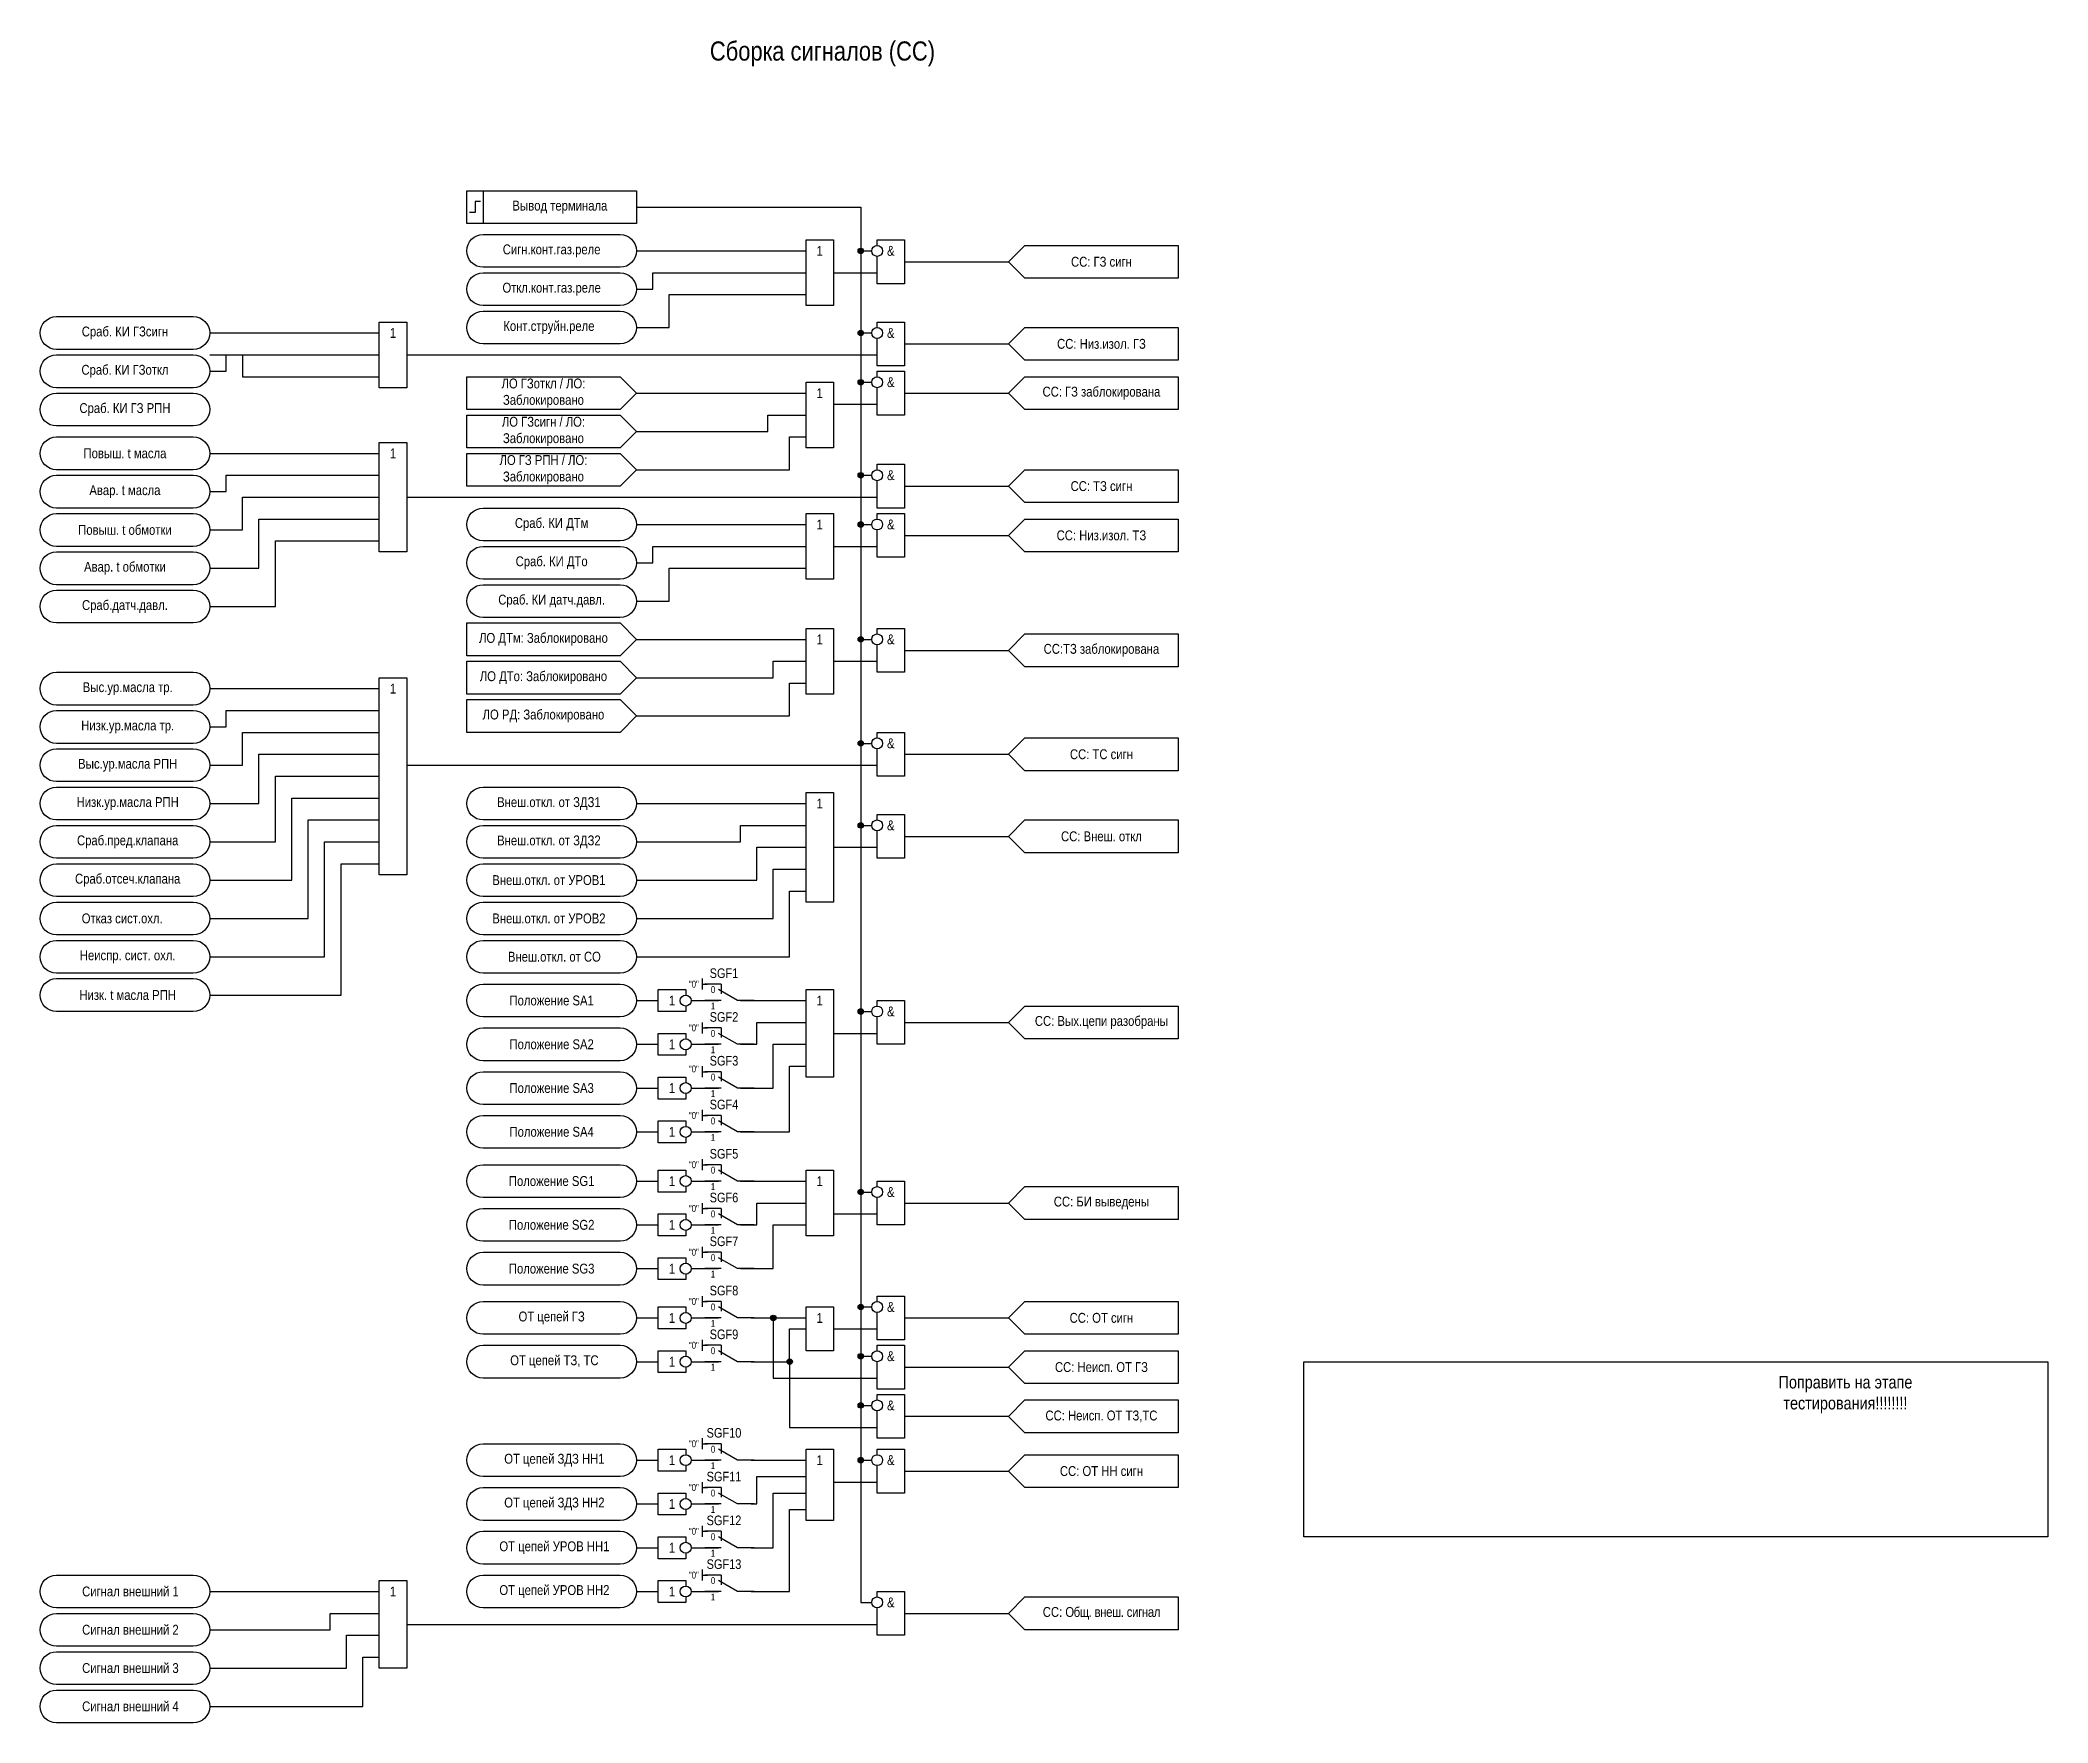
# Model space of a CAD drawing. Header units: millimetres. Extents: x -73 to 538, y 23 to 406.
# Drawn here: x -73 to 294, y 71 to 378.5 of the extents above; entities that cross this region are included whole.
import ezdxf
from ezdxf.enums import TextEntityAlignment as Align

# ---------------------------------------------------------------- set-up
doc = ezdxf.new("R2010")
doc.units = ezdxf.units.MM
doc.layers.add('TEXT', color=7, linetype='Continuous', lineweight=25)
doc.layers.add('Основная', color=7, linetype='Continuous')
doc.styles.add('2.5_Gost_RD', font='ARIALN.TTF', dxfattribs={"height": 2.5})
doc.styles.add('3.5_Gost_RD', font='ARIALN.TTF', dxfattribs={"height": 3.5})
doc.styles.add('Вывод', font='ARIALN.TTF', dxfattribs={"height": 2.5})
doc.styles.add('Компонент', font='ARIALN.TTF', dxfattribs={"height": 3.5})

msp = doc.modelspace()

# ---------------------------------------------------------------- texts
at = {"color": 30, "ltscale": 100, "insert": (70, 376), "char_height": 3.5, "width": 140, "attachment_point": 5, "style": '3.5_Gost_RD'}
msp.add_mtext('Сборка сигналов (СС)', dxfattribs=at)
at = {"ltscale": 100, "char_height": 1.8, "width": 5, "attachment_point": 5, "style": '2.5_Gost_RD'}
for s, insert in [('1', (69.5, 340)), ('&', (82.5, 340)), ('1', (-8.5, 325)), ('&', (82.5, 325)), ('&', (82.5, 316)), ('1', (69.5, 314)), ('1', (-8.5, 303)), ('&', (82.5, 299)), ('1', (69.5, 290)), ('&', (82.5, 290)), ('1', (69.5, 269)), ('&', (82.5, 269)), ('1', (-8.5, 260)), ('&', (82.5, 250)), ('1', (69.5, 239)), ('&', (82.5, 235)), ('1', (42.5, 203)), ('1', (69.5, 203)), ('&', (82.5, 201)), ('1', (42.5, 195)), ('1', (42.5, 187)), ('1', (42.5, 179)), ('1', (42.5, 170)), ('1', (69.5, 170)), ('&', (82.5, 168)), ('1', (42.5, 162)), ('1', (42.5, 154)), ('&', (82.5, 147)), ('1', (42.5, 145)), ('1', (69.5, 145)), ('1', (42.5, 137)), ('&', (82.5, 138)), ('&', (82.5, 129)), ('1', (42.5, 119)), ('1', (69.5, 119)), ('&', (82.5, 119)), ('1', (42.5, 111)), ('1', (42.5, 103)), ('1', (-8.5, 95)), ('1', (42.5, 95)), ('&', (82.5, 93))]:
    msp.add_mtext(s, dxfattribs=dict(at, insert=insert))
at = {"color": 2, "ltscale": 100, "insert": (257, 131), "char_height": 2.3, "width": 28, "attachment_point": 5, "style": '2.5_Gost_RD'}
msp.add_mtext('Поправить на этапе тестирования!!!!!!!!', dxfattribs=at)
at = {"layer": 'TEXT', "ltscale": 100, "char_height": 1.8, "width": 28, "attachment_point": 5, "style": '2.5_Gost_RD'}
for s, insert in [('Вывод терминала', (22, 348)), ('\\A1;Сигн.конт.газ.реле', (20.5, 340)), ('СС: ГЗ сигн', (121, 338)), ('\\A1;Откл.конт.газ.реле', (20.5, 333)), ('\\A1;Конт.струйн.реле', (20, 326)), ('\\A1;Сраб. КИ ГЗсигн', (-57.5, 325)), ('СС: Низ.изол. ГЗ', (121, 323)), ('\\A1;Сраб. КИ ГЗоткл', (-57.5, 318)), ('ЛО ГЗоткл / ЛО:\\PЗаблокировано', (19, 314)), ('\\A1;Сраб. КИ ГЗ РПН', (-57.5, 311)), ('СС: ГЗ заблокирована', (121, 314)), ('ЛО ГЗсигн / ЛО:\\PЗаблокировано', (19, 307)), ('\\A1;Повыш. t масла ', (-57.5, 303)), ('ЛО ГЗ РПН / ЛО: Заблокировано', (19, 300)), ('СС: ТЗ сигн', (121, 297)), ('\\A1;Авар. t масла ', (-57.5, 296)), ('\\A1;Повыш. t обмотки', (-57.5, 289)), ('\\A1;Сраб. КИ ДТм', (20.5, 290)), ('СС: Низ.изол. ТЗ', (121, 288)), ('\\A1;Авар. t обмотки', (-57.5, 282)), ('\\A1;Сраб. КИ ДТо', (20.5, 283)), ('\\A1;Сраб.датч.давл.', (-57.5, 275)), ('\\A1;Сраб. КИ датч.давл.', (20.5, 276)), ('ЛО ДТм: Заблокировано', (19, 269)), ('СС:ТЗ заблокирована', (121, 267)), ('\\A1;Выс.ур.масла тр.', (-57, 260)), ('ЛО ДТо: Заблокировано', (19, 262)), ('\\A1;Низк.ур.масла тр.', (-57, 253)), ('ЛО РД: Заблокировано', (19, 255)), ('\\A1;Выс.ур.масла РПН', (-57, 246)), ('СС: ТС сигн', (121, 248)), ('\\A1;Низк.ур.масла РПН', (-57, 239)), ('Внеш.откл. от ЗДЗ1', (20, 239)), ('\\A1;Сраб.пред.клапана', (-57, 232)), ('Внеш.откл. от ЗДЗ2', (20, 232)), ('СС: Внеш. откл', (121, 233)), ('\\A1;Сраб.отсеч.клапана', (-57, 225)), ('Внеш.откл. от УРОВ1 ', (20, 225)), ('\\A1;Отказ сист.охл.', (-58, 218)), ('Внеш.откл. от УРОВ2', (20, 218)), ('\\A1;Неиспр. сист. охл.', (-57, 211)), ('Внеш.откл. от СО', (21, 211)), ('\\A1;Низк. t масла РПН', (-57, 204)), ('Положение SA1', (20.5, 203)), ('СС: Вых.цепи разобраны', (121, 199)), ('Положение SA2', (20.5, 195)), ('Положение SA3', (20.5, 187)), ('Положение SA4', (20.5, 179)), ('Положение SG1', (20.5, 170)), ('СС: БИ выведены', (121, 166)), ('\\pt18;Положение SG2', (20.5, 162)), ('Положение SG3', (20.5, 154)), ('ОТ цепей ГЗ', (20.5, 145)), ('СС: ОТ сигн', (121, 145)), ('ОТ цепей ТЗ, ТС', (21, 137)), ('СС: Неисп. ОТ ГЗ', (121, 136)), ('СС: Неисп. ОТ ТЗ,ТС', (121, 127)), ('ОТ цепей ЗДЗ НН1', (21, 119)), ('СС: ОТ НН сигн', (121, 117)), ('ОТ цепей ЗДЗ НН2', (21, 111)), ('ОТ цепей УРОВ НН1', (21, 103)), ('Сигнал внешний 1', (-56.5, 95)), ('ОТ цепей УРОВ НН2', (21, 95)), ('СС: {\\T0.95;Общ. внеш. сигнал}', (121, 91)), ('Сигнал внешний 2', (-56.5, 88)), ('Сигнал внешний 3', (-56.5, 81)), ('Сигнал внешний 4', (-56.5, 74))]:
    msp.add_mtext(s, dxfattribs=dict(at, insert=insert))

# ---------------------------------------------------------------- blocks, each defined once
blk = doc.blocks.new('*U78')
at = {"layer": 'Основная', "color": 0}
blk.add_line((0, 0), (7, 4), dxfattribs=at)
at = {"layer": 'Основная', "ltscale": 0.35}
blk.add_line((6, 6), (6, 2.5), dxfattribs=at)
blk = doc.blocks.new('*U88')
at = {"layer": 'Основная', "color": 0}
for p, q in [((-3, 6), (-9, 6)), ((-3, 0), (-9, 0)), ((9, 0), (3, 0))]:
    blk.add_line(p, q, dxfattribs=at)
at = {"layer": 'Основная', "ltscale": 0.25, "xscale": -1}
blk.add_blockref('*U78', (3, 0), dxfattribs=at)
at = {"layer": 'Основная'}
for tag, height, style, p in [('ОУ', 3.5, 'Компонент', (-2, 10)), ('В1', 2.5, 'Вывод', (-13, 6)), ('В2', 2.5, 'Вывод', (-6, 4)), ('В3', 2.5, 'Вывод', (-6, -2))]:
    blk.add_attdef(tag, text='', height=height, dxfattribs=dict(at, style=style)).set_placement(p, align=Align.MIDDLE_CENTER)
blk = doc.blocks.new('*U89')
at = {"layer": 'Основная', "color": 0}
for p, q in [((-3, 6), (-9, 6)), ((-3, 0), (-9, 0)), ((9, 0), (3, 0))]:
    blk.add_line(p, q, dxfattribs=at)
at = {"layer": 'Основная', "ltscale": 0.25, "xscale": -1}
blk.add_blockref('*U78', (3, 0), dxfattribs=at)
at = {"layer": 'Основная'}
for tag, height, style, p in [('В1', 2.5, 'Вывод', (-13, 7)), ('ОУ', 3.5, 'Компонент', (-2, 10)), ('В2', 2.5, 'Вывод', (-6, 4)), ('В3', 2.5, 'Вывод', (-6, -2))]:
    blk.add_attdef(tag, text='', height=height, dxfattribs=dict(at, style=style)).set_placement(p, align=Align.MIDDLE_CENTER)
blk = doc.blocks.new('Точка')
at = {"ltscale": 100}
h = blk.add_hatch(color=256, dxfattribs=at)
h.dxf.hatch_style = 1
edge = h.paths.add_edge_path()
edge.add_arc((0, 0), 0.5, 0, 360)
blk.add_circle((0, 0), 0.5, dxfattribs=at)

# ---------------------------------------------------------------- linework, layer by layer
at = {"ltscale": 100}
for p, q in [((77, 346), (77, 168)), ((77, 340), (79, 340)), ((77, 325), (79, 325)), ((77, 316), (79, 316)), ((77, 299), (79, 299)), ((77, 290), (79, 290)), ((77, 269), (79, 269)), ((77, 250), (79, 250)), ((77, 235), (79, 235)), ((48, 207), (48, 205)), ((48, 206), (49, 206)), ((48, 199), (48, 197)), ((77, 201), (79, 201)), ((48, 198), (49, 198)), ((48, 191), (48, 189)), ((48, 190), (49, 190)), ((48, 183), (48, 181)), ((48, 182), (49, 182)), ((48, 174), (48, 172)), ((48, 173), (49, 173)), ((48, 166), (48, 164)), ((77, 168), (79, 168)), ((48, 165), (49, 165)), ((48, 158), (48, 156)), ((48, 157), (49, 157)), ((48, 149), (48, 147)), ((48, 148), (49, 148)), ((77, 147), (79, 147)), ((48, 141), (48, 139)), ((48, 140), (49, 140)), ((36, 137), (40, 137)), ((77, 138), (79, 138)), ((85, 136), (104, 136)), ((77, 129), (79, 129)), ((48, 123), (48, 121)), ((48, 122), (49, 122)), ((36, 119), (40, 119)), ((77, 119), (79, 119)), ((48, 115), (48, 113)), ((48, 114), (49, 114)), ((36, 111), (40, 111)), ((48, 107), (48, 105)), ((36, 103), (40, 103)), ((48, 106), (49, 106)), ((48, 99), (48, 97)), ((48, 98), (49, 98)), ((36, 95), (40, 95))]:
    msp.add_line(p, q, dxfattribs=at)
for points in [[(5, 351), (8, 351), (8, 345), (5, 345)], [(5, 351), (36, 351), (36, 345), (5, 345)], [(67, 342), (72, 342), (72, 330), (67, 330)], [(-11, 327), (-6, 327), (-6, 315), (-11, 315)], [(67, 316), (72, 316), (72, 304), (67, 304)], [(-11, 305), (-6, 305), (-6, 285), (-11, 285)], [(67, 292), (72, 292), (72, 280), (67, 280)], [(67, 271), (72, 271), (72, 259), (67, 259)], [(-11, 262), (-6, 262), (-6, 226), (-11, 226)], [(67, 241), (72, 241), (72, 221), (67, 221)], [(67, 205), (72, 205), (72, 189), (67, 189)], [(67, 172), (72, 172), (72, 160), (67, 160)], [(67, 147), (72, 147), (72, 139), (67, 139)], [(67, 121), (72, 121), (72, 108), (67, 108)], [(-11, 97), (-6, 97), (-6, 81), (-11, 81)]]:
    msp.add_lwpolyline(points, close=True, dxfattribs=at)
at = {"lineweight": 30, "ltscale": 100}
msp.add_lwpolyline([(7.5, 349), (6.5, 349), (6.5, 347), (5.5, 347)], dxfattribs=at)
at = {"ltscale": 100}
for points in [[(36, 348), (77, 348), (77, 340), (79, 340)], [(36, 348), (77, 348), (77, 340), (79, 340)], [(80, 341), (80, 342), (85, 342), (85, 334), (80, 334), (80, 339)], [(36, 340), (67, 340)], [(85, 338), (104, 338)], [(36, 333), (39, 333), (39, 336), (67, 336)], [(72, 336), (80, 336)], [(36, 326), (42, 326), (42, 332), (67, 332)], [(80, 326), (80, 327), (85, 327), (85, 319), (80, 319), (80, 324)], [(-42, 325), (-11, 325)], [(85, 323), (104, 323)], [(-42, 318), (-39, 318), (-39, 321), (-11, 321)], [(-42, 321), (-36, 321), (-36, 317), (-11, 317)], [(-6, 321), (80, 321)], [(80, 317), (80, 318), (85, 318), (85, 310), (80, 310), (80, 315)], [(36, 314), (67, 314)], [(72, 312), (80, 312)], [(85, 314), (104, 314)], [(36, 307), (60, 307), (60, 310), (67, 310)], [(36, 300), (64, 300), (64, 306), (67, 306)], [(-42, 303), (-11, 303)], [(80, 300), (80, 301), (85, 301), (85, 293), (80, 293), (80, 298)], [(-42, 296), (-39, 296), (-39, 299), (-11, 299)], [(-42, 289), (-36, 289), (-36, 295), (-11, 295)], [(-6, 295), (80, 295)], [(85, 297), (104, 297)], [(-42, 282), (-33, 282), (-33, 291), (-11, 291)], [(36, 290), (67, 290)], [(80, 291), (80, 292), (85, 292), (85, 284), (80, 284), (80, 289)], [(-42, 275), (-30, 275), (-30, 287), (-11, 287)], [(85, 288), (104, 288)], [(36, 283), (39, 283), (39, 286), (67, 286)], [(72, 286), (80, 286)], [(36, 276), (42, 276), (42, 282), (67, 282)], [(36, 269), (67, 269)], [(80, 270), (80, 271), (85, 271), (85, 263), (80, 263), (80, 268)], [(36, 262), (61, 262), (61, 265), (67, 265)], [(72, 265), (80, 265)], [(85, 267), (104, 267)], [(36, 255), (64, 255), (64, 261), (67, 261)], [(-42, 260), (-11, 260)], [(-42, 253), (-39, 253), (-39, 256), (-11, 256)], [(-42, 246), (-36, 246), (-36, 252), (-11, 252)], [(80, 251), (80, 252), (85, 252), (85, 244), (80, 244), (80, 249)], [(-42, 239), (-33, 239), (-33, 248), (-11, 248)], [(-6, 246), (80, 246)], [(85, 248), (104, 248)], [(-42, 232), (-30, 232), (-30, 244), (-11, 244)], [(-42, 225), (-27, 225), (-27, 240), (-11, 240)], [(36, 239), (67, 239)], [(-42, 218), (-24, 218), (-24, 236), (-11, 236)], [(36, 232), (55, 232), (55, 235), (67, 235)], [(80, 236), (80, 237), (85, 237), (85, 229), (80, 229), (80, 234)], [(-42, 211), (-21, 211), (-21, 232), (-11, 232)], [(85, 233), (104, 233)], [(-42, 204), (-18, 204), (-18, 228), (-11, 228)], [(36, 225), (58, 225), (58, 231), (67, 231)], [(72, 231), (80, 231)], [(36, 218), (61, 218), (61, 227), (67, 227)], [(36, 211), (64, 211), (64, 223), (67, 223)], [(36, 203), (40, 203)], [(45, 202), (45, 201), (40, 201), (40, 205), (45, 205), (45, 204)], [(46, 203), (51, 203)], [(55, 203), (67, 203)], [(80, 202), (80, 203), (85, 203), (85, 195), (80, 195), (80, 200)], [(55, 195), (58, 195), (58, 199), (67, 199)], [(85, 199), (104, 199)], [(36, 195), (40, 195)], [(45, 194), (45, 193), (40, 193), (40, 197), (45, 197), (45, 196)], [(46, 195), (51, 195)], [(55, 187), (61, 187), (61, 195), (67, 195)], [(72, 197), (80, 197)], [(55, 179), (64, 179), (64, 191), (67, 191)], [(45, 186), (45, 185), (40, 185), (40, 189), (45, 189), (45, 188)], [(36, 187), (40, 187)], [(46, 187), (51, 187)], [(45, 178), (45, 177), (40, 177), (40, 181), (45, 181), (45, 180)], [(36, 179), (40, 179)], [(46, 179), (51, 179)], [(36, 170), (40, 170)], [(45, 169), (45, 168), (40, 168), (40, 172), (45, 172), (45, 171)], [(46, 170), (51, 170)], [(55, 170), (67, 170)], [(80, 169), (80, 170), (85, 170), (85, 162), (80, 162), (80, 167)], [(55, 162), (58, 162), (58, 166), (67, 166)], [(77, 168), (77, 93), (79, 93)], [(85, 166), (104, 166)], [(36, 162), (40, 162)], [(45, 161), (45, 160), (40, 160), (40, 164), (45, 164), (45, 163)], [(46, 162), (51, 162)], [(55, 154), (61, 154), (61, 162), (67, 162)], [(72, 164), (80, 164)], [(45, 153), (45, 152), (40, 152), (40, 156), (45, 156), (45, 155)], [(36, 154), (40, 154)], [(46, 154), (51, 154)], [(45, 144), (45, 143), (40, 143), (40, 147), (45, 147), (45, 146)], [(80, 148), (80, 149), (85, 149), (85, 141), (80, 141), (80, 146)], [(36, 145), (40, 145)], [(46, 145), (51, 145)], [(57, 145), (67, 145)], [(61, 145), (61, 134), (79, 134), (80, 134)], [(85, 145), (104, 145)], [(57, 137), (64, 137), (64, 143), (67, 143)], [(72, 143), (80, 143)], [(80, 139), (80, 140), (85, 140), (85, 132), (80, 132), (80, 137)], [(45, 136), (45, 135), (40, 135), (40, 139), (45, 139), (45, 138)], [(46, 137), (51, 137)], [(64, 137), (64, 125), (80, 125)], [(80, 130), (80, 131), (85, 131), (85, 123), (80, 123), (80, 128)], [(104, 127), (85, 127)], [(45, 118), (45, 117), (40, 117), (40, 121), (45, 121), (45, 120)], [(46, 119), (51, 119)], [(57, 119), (67, 119)], [(80, 120), (80, 121), (85, 121), (85, 113), (80, 113), (80, 118)], [(57, 111), (58, 111), (58, 116), (67, 116)], [(72, 115), (80, 115)], [(85, 117), (104, 117)], [(45, 110), (45, 109), (40, 109), (40, 113), (45, 113), (45, 112)], [(46, 111), (51, 111)], [(57, 103), (61, 103), (61, 113), (67, 113)], [(57, 95), (64, 95), (64, 110), (67, 110)], [(45, 102), (45, 101), (40, 101), (40, 105), (45, 105), (45, 104)], [(46, 103), (51, 103)], [(45, 94), (45, 93), (40, 93), (40, 97), (45, 97), (45, 96)], [(-42, 95), (-11, 95)], [(46, 95), (51, 95)], [(80, 94), (80, 95), (85, 95), (85, 87), (80, 87), (80, 92)], [(-42, 88), (-20, 88), (-20, 91), (-11, 91)], [(-6, 89), (80, 89)], [(85, 91), (104, 91)], [(-42, 81), (-17, 81), (-17, 87), (-11, 87)], [(-42, 74), (-14, 74), (-14, 83), (-11, 83)]]:
    msp.add_lwpolyline(points, dxfattribs=at)
at = {"color": 2, "ltscale": 100}
msp.add_lwpolyline([(158, 137), (294, 137), (294, 105), (158, 105)], close=True, dxfattribs=at)
at = {"ltscale": 100}
for centre in [(80, 340), (80, 325), (80, 316), (80, 299), (80, 290), (80, 269), (80, 250), (80, 235), (45, 203), (80, 201), (45, 195), (45, 187), (45, 179), (45, 170), (80, 168), (45, 162), (45, 154), (80, 147), (45, 145), (45, 137), (80, 138), (80, 129), (45, 119), (80, 119), (45, 111), (45, 103), (45, 95), (80, 93)]:
    msp.add_circle(centre, 1, dxfattribs=at)
at = {"layer": 'TEXT', "ltscale": 100}
for points in [[(8, 337, -1), (8, 343), (33, 343, -1), (33, 337)], [(8, 330, -1), (8, 336), (33, 336, -1), (33, 330)], [(-70, 322, -1), (-70, 328), (-45, 328, -1), (-45, 322)], [(8, 323, -1), (8, 329), (33, 329, -1), (33, 323)], [(-70, 315, -1), (-70, 321), (-45, 321, -1), (-45, 315)], [(-70, 308, -1), (-70, 314), (-45, 314, -1), (-45, 308)], [(-70, 300, -1), (-70, 306), (-45, 306, -1), (-45, 300)], [(-70, 293, -1), (-70, 299), (-45, 299, -1), (-45, 293)], [(-70, 286, -1), (-70, 292), (-45, 292, -1), (-45, 286)], [(8, 287, -1), (8, 293), (33, 293, -1), (33, 287)], [(-70, 279, -1), (-70, 285), (-45, 285, -1), (-45, 279)], [(8, 280, -1), (8, 286), (33, 286, -1), (33, 280)], [(8, 273, -1), (8, 279), (33, 279, -1), (33, 273)], [(-70, 272, -1), (-70, 278), (-45, 278, -1), (-45, 272)], [(-70, 257, -1), (-70, 263), (-45, 263, -1), (-45, 257)], [(-70, 250, -1), (-70, 256), (-45, 256, -1), (-45, 250)], [(-70, 243, -1), (-70, 249), (-45, 249, -1), (-45, 243)], [(-70, 236, -1), (-70, 242), (-45, 242, -1), (-45, 236)], [(8, 236, -1), (8, 242), (33, 242, -1), (33, 236)], [(-70, 229, -1), (-70, 235), (-45, 235, -1), (-45, 229)], [(8, 229, -1), (8, 235), (33, 235, -1), (33, 229)], [(-70, 222, -1), (-70, 228), (-45, 228, -1), (-45, 222)], [(8, 222, -1), (8, 228), (33, 228, -1), (33, 222)], [(-70, 215, -1), (-70, 221), (-45, 221, -1), (-45, 215)], [(8, 215, -1), (8, 221), (33, 221, -1), (33, 215)], [(-70, 208, -1), (-70, 214), (-45, 214, -1), (-45, 208)], [(8, 208, -1), (8, 214), (33, 214, -1), (33, 208)], [(-70, 201, -1), (-70, 207), (-45, 207, -1), (-45, 201)], [(8, 200, -1), (8, 206), (33, 206, -1), (33, 200)], [(8, 192, -1), (8, 198), (33, 198, -1), (33, 192)], [(8, 184, -1), (8, 190), (33, 190, -1), (33, 184)], [(8, 176, -1), (8, 182), (33, 182, -1), (33, 176)], [(8, 167, -1), (8, 173), (33, 173, -1), (33, 167)], [(8, 159, -1), (8, 165), (33, 165, -1), (33, 159)], [(8, 151, -1), (8, 157), (33, 157, -1), (33, 151)], [(8, 142, -1), (8, 148), (33, 148, -1), (33, 142)], [(8, 134, -1), (8, 140), (33, 140, -1), (33, 134)], [(8, 116, -1), (8, 122), (33, 122, -1), (33, 116)], [(8, 108, -1), (8, 114), (33, 114, -1), (33, 108)], [(8, 100, -1), (8, 106), (33, 106, -1), (33, 100)], [(-70, 92, -1), (-70, 98), (-45, 98, -1), (-45, 92)], [(8, 92, -1), (8, 98), (33, 98, -1), (33, 92)], [(-70, 85, -1), (-70, 91), (-45, 91, -1), (-45, 85)], [(-70, 78, -1), (-70, 84), (-45, 84, -1), (-45, 78)], [(-70, 71, -1), (-70, 77), (-45, 77, -1), (-45, 71)]]:
    msp.add_lwpolyline(points, format="xyb", close=True, dxfattribs=at)
for points in [[(104, 338), (107, 341), (135, 341), (135, 335), (107, 335), (104, 338)], [(104, 323), (107, 326), (135, 326), (135, 320), (107, 320), (104, 323)], [(5, 317), (33, 317), (36, 314), (33, 311), (5, 311), (5, 317)], [(104, 314), (107, 317), (135, 317), (135, 311), (107, 311), (104, 314)], [(5, 310), (33, 310), (36, 307), (33, 304), (5, 304), (5, 310)], [(5, 303), (33, 303), (36, 300), (33, 297), (5, 297), (5, 303)], [(104, 297), (107, 300), (135, 300), (135, 294), (107, 294), (104, 297)], [(104, 288), (107, 291), (135, 291), (135, 285), (107, 285), (104, 288)], [(5, 272), (33, 272), (36, 269), (33, 266), (5, 266), (5, 272)], [(104, 267), (107, 270), (135, 270), (135, 264), (107, 264), (104, 267)], [(5, 265), (33, 265), (36, 262), (33, 259), (5, 259), (5, 265)], [(5, 258), (33, 258), (36, 255), (33, 252), (5, 252), (5, 258)], [(104, 248), (107, 251), (135, 251), (135, 245), (107, 245), (104, 248)], [(104, 233), (107, 236), (135, 236), (135, 230), (107, 230), (104, 233)], [(104, 199), (107, 202), (135, 202), (135, 196), (107, 196), (104, 199)], [(104, 166), (107, 169), (135, 169), (135, 163), (107, 163), (104, 166)], [(104, 145), (107, 148), (135, 148), (135, 142), (107, 142), (104, 145)], [(104, 136), (107, 139), (135, 139), (135, 133), (107, 133), (104, 136)], [(104, 127), (107, 130), (135, 130), (135, 124), (107, 124), (104, 127)], [(104, 117), (107, 120), (135, 120), (135, 114), (107, 114), (104, 117)], [(104, 91), (107, 94), (135, 94), (135, 88), (107, 88), (104, 91)]]:
    msp.add_lwpolyline(points, dxfattribs=at)

# ---------------------------------------------------------------- block references
at = {"ltscale": 100}
for p in [(77, 340), (77, 325), (77, 316), (77, 299), (77, 290), (77, 269), (77, 250), (77, 235), (77, 201), (77, 168), (77, 147), (61, 145), (64, 137), (77, 138), (77, 129), (77, 119)]:
    msp.add_blockref('Точка', p, dxfattribs=at)
at = {"layer": 'Основная', "ltscale": 0.25, "xscale": 0.5, "yscale": 0.5, "zscale": 0.5}
for name, p, values in [('*U88', (53, 203), {'ОУ': 'SGF1', 'В1': '"0"', 'В2': '0', 'В3': '1'}), ('*U88', (53, 195), {'ОУ': 'SGF2', 'В1': '"0"', 'В2': '0', 'В3': '1'}), ('*U89', (53, 187), {'ОУ': 'SGF3', 'В1': '"0"', 'В2': '0', 'В3': '1'}), ('*U88', (53, 179), {'ОУ': 'SGF4', 'В1': '"0"', 'В2': '0', 'В3': '1'}), ('*U88', (53, 170), {'ОУ': 'SGF5', 'В1': '"0"', 'В2': '0', 'В3': '1'}), ('*U88', (53, 162), {'ОУ': 'SGF6', 'В1': '"0"', 'В2': '0', 'В3': '1'}), ('*U88', (53, 154), {'ОУ': 'SGF7', 'В1': '"0"', 'В2': '0', 'В3': '1'}), ('*U88', (53, 145), {'ОУ': 'SGF8', 'В1': '"0"', 'В2': '0', 'В3': '1'}), ('*U88', (53, 137), {'ОУ': 'SGF9', 'В1': '"0"', 'В2': '0', 'В3': '1'}), ('*U88', (53, 119), {'ОУ': 'SGF10', 'В1': '"0"', 'В2': '0', 'В3': '1'}), ('*U88', (53, 111), {'ОУ': 'SGF11', 'В1': '"0"', 'В2': '0', 'В3': '1'}), ('*U88', (53, 103), {'ОУ': 'SGF12', 'В1': '"0"', 'В2': '0', 'В3': '1'}), ('*U88', (53, 95), {'ОУ': 'SGF13', 'В1': '"0"', 'В2': '0', 'В3': '1'})]:
    msp.add_blockref(name, p, dxfattribs=at).add_auto_attribs(values)

msp.set_redraw_order([(e.dxf.handle, doc.entitydb.next_handle()) for e in msp.query("TEXT MTEXT ATTDEF DIMENSION ARC_DIMENSION")])  # texts and dimensions are drawn at this point

doc.saveas('drawing.dxf')
